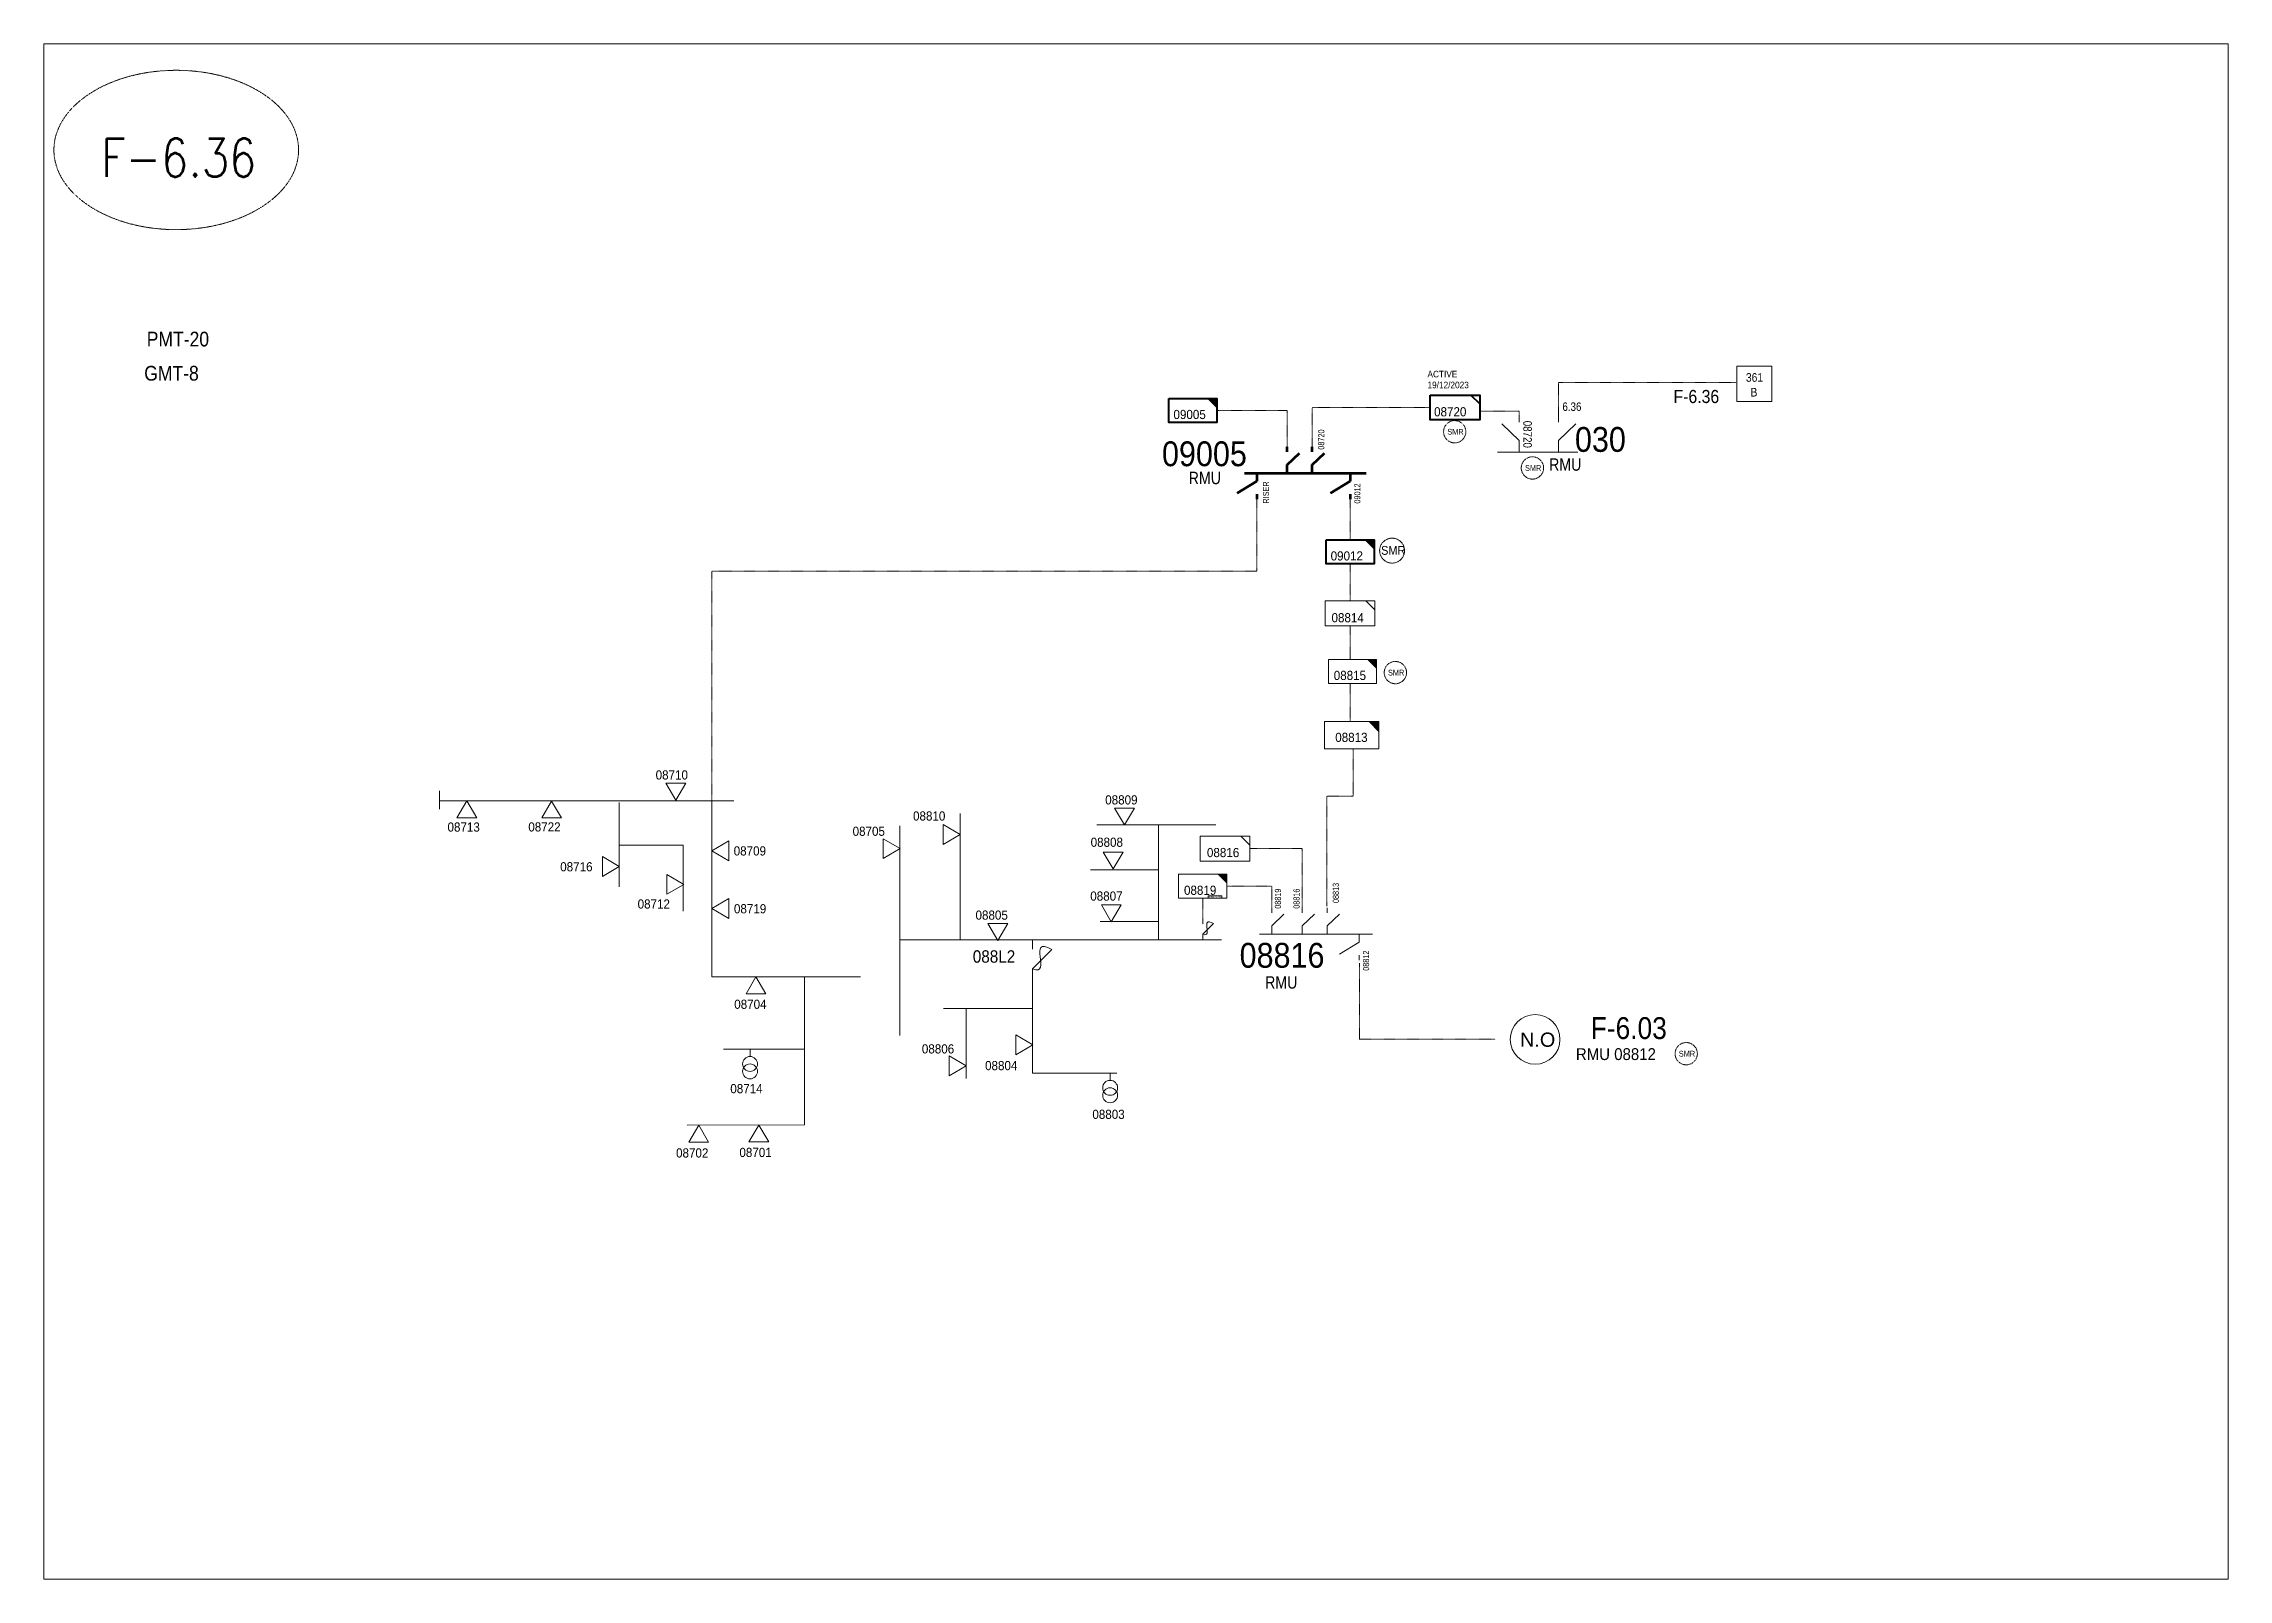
# Model space of a CAD drawing. Header units: metres. Extents: x 65984 to 144644, y -19036 to 23726.
# Drawn here: x 101724 to 102604, y -11486 to -10868 of the extents above; entities that cross this region are included whole.
import ezdxf
from ezdxf.enums import TextEntityAlignment as Align

# ---------------------------------------------------------------- set-up
doc = ezdxf.new("R2010")
doc.units = ezdxf.units.M
doc.header["$MEASUREMENT"] = 0
doc.linetypes.add('DGN Style 3', pattern=[0.013877, 0, -0.013877])
doc.layers.get('0').update_dxf_attribs({"color": 95, "lineweight": 40})
for name, color, linetype, lineweight in [('CONTRACTOR NAME', 95, 'Continuous', 40), ('d_eos', 111, 'Continuous', 40), ('d_eos no', 121, 'Continuous', 40), ('d_fco', 5, 'Continuous', 40), ('d_fco text', 95, 'Continuous', 40), ('d_oh branch', 94, 'Continuous', 40), ('d_switch', 95, 'Continuous', 40), ('d_tf', 1, 'Continuous', 40), ('d_tf no', 6, 'Continuous', 40), ('d_tf_200', 1, 'Continuous', 40), ('d_ug cable', 95, 'Continuous', 40), ('d_unit sub', 7, 'Continuous', 40), ('fedr no', 95, 'Continuous', 40), ('GRID STATION  04', 7, 'Continuous', 40), ('GRID STATION 01', 7, 'Continuous', 40), ('Level 37', 7, 'Continuous', 0), ('O H MAIN FEEDER', 4, 'Continuous', 100), ('SW N O', 114, 'Continuous', 30)]:
    doc.layers.add(name, color=color, linetype=linetype, lineweight=lineweight)
doc.styles.add('NASKHF', font='naskhf.shx', dxfattribs={"height": 8})
doc.styles.add('Style-Arial', font='arial.ttf')
doc.styles.add('Style-msdefault', font='msdefault.shx')
doc.styles.add('Style-STANDARD', font='STANDARD.shx')

msp = doc.modelspace()

# ---------------------------------------------------------------- texts
at = {"layer": 'CONTRACTOR NAME', "color": 3, "lineweight": 13, "style": 'Style-msdefault', "width": 0.945946}
msp.add_text('2016.12.28', height=0.683, dxfattribs=at).set_placement((102193.38, -11211.14), align=Align.TOP_LEFT)
at = {"layer": 'd_eos no', "color": 7, "linetype": 'Continuous', "lineweight": 140, "style": 'Style-Arial', "width": 0.88}
msp.add_text('09005', height=10, dxfattribs=at).set_placement((102174.51, -11027.93), align=Align.TOP_LEFT)
at = {"layer": 'd_eos no', "color": 7, "linetype": 'Continuous', "lineweight": 13, "style": 'Style-Arial', "width": 0.88}
msp.add_text('08816', height=10, dxfattribs=at).set_placement((102205.77, -11229.93), align=Align.TOP_LEFT)
at = {"layer": 'd_fco text', "color": 7, "linetype": 'Continuous', "lineweight": 13, "style": 'Style-msdefault', "width": 0.92}
msp.add_text('088L2', height=5, rotation=0.039, dxfattribs=at).set_placement((102098.29, -11232.91), align=Align.TOP_LEFT)
at = {"layer": 'd_switch', "color": 55, "linetype": 'Continuous', "lineweight": 13, "style": 'Style-msdefault', "width": 0.9}
msp.add_text('F-6.03', height=8.813, dxfattribs=at).set_placement((102347.2, -11259.84), align=Align.TOP_LEFT)
at = {"layer": 'd_switch', "color": 3, "linetype": 'Continuous', "lineweight": 13, "insert": (102398.94, -11007.21), "char_height": 5.2887, "attachment_point": 3, "style": 'NASKHF'}
msp.add_mtext('\\Fmsdefault;\\H1x;\\W0.9;F-6.36\\P', dxfattribs=at)
at = {"layer": 'd_switch', "color": 7, "linetype": 'Continuous', "lineweight": 13, "insert": (102335.8, -11012.24), "char_height": 3.43, "width": 1.9233, "attachment_point": 1, "style": 'NASKHF'}
msp.add_mtext('\\FENGINEERING;\\H1x;\\W0.857143;6.36', dxfattribs=at)
at = {"layer": 'd_tf no', "color": 3, "linetype": 'Continuous', "lineweight": 40, "style": 'Style-msdefault', "width": 0.945946}
msp.add_text('09005', height=3.7, dxfattribs=at).set_placement((102179.13, -11015.24), align=Align.TOP_LEFT)
at = {"layer": 'd_tf no', "color": 121, "linetype": 'Continuous', "lineweight": 40, "style": 'Style-msdefault', "width": 0.945946}
msp.add_text('08720', height=3.7, dxfattribs=at).set_placement((102284.1, -11014.16), align=Align.TOP_LEFT)
at = {"layer": 'd_tf no', "color": 2, "linetype": 'Continuous', "lineweight": 40, "style": 'Style-msdefault', "width": 0.945946}
msp.add_text('09012', height=3.7, dxfattribs=at).set_placement((102242.44, -11072.21), align=Align.TOP_LEFT)
at = {"layer": 'd_tf no', "color": 3, "lineweight": 13, "style": 'Style-msdefault', "width": 0.945946}
for s, p in [('08814', (102242.79, -11097.1)), ('08813', (102244.29, -11145.3)), ('08710', (101970.55, -11160.43)), ('08809', (102151.64, -11170.47)), ('08713', (101886.72, -11181.42)), ('08722', (101919.26, -11181.36)), ('08705', (102049.89, -11183.11)), ('08810', (102074.23, -11176.96)), ('08709', (102001.99, -11191.03)), ('08808', (102145.77, -11187.53)), ('08816', (102192.61, -11191.69)), ('08716', (101932.12, -11197.42)), ('08807', (102145.62, -11209.22)), ('08712', (101963.3, -11212.4)), ('08719', (102002.09, -11214.33)), ('08805', (102099.4, -11216.89)), ('08704', (102002.21, -11252.79)), ('08806', (102077.79, -11270.76)), ('08804', (102103.24, -11277.5)), ('08714', (102000.63, -11286.78)), ('08803', (102146.46, -11297.12)), ('08702', (101978.78, -11312.68)), ('08701', (102004.29, -11312.47))]:
    msp.add_text(s, height=3.7, dxfattribs=at).set_placement(p, align=Align.TOP_LEFT)
at = {"layer": 'd_tf no', "color": 2, "linetype": 'Continuous', "lineweight": 13, "style": 'Style-msdefault', "width": 0.945946}
msp.add_text('08815', height=3.7, dxfattribs=at).set_placement((102243.69, -11120.34), align=Align.TOP_LEFT)
at = {"layer": 'd_tf no', "color": 3, "linetype": 'Continuous', "lineweight": 13, "style": 'Style-msdefault', "width": 0.945946}
msp.add_text('08819', height=3.7, dxfattribs=at).set_placement((102183.37, -11206.88), align=Align.TOP_LEFT)
at = {"layer": 'd_tf no', "color": 2, "lineweight": 13, "style": 'Style-msdefault', "width": 0.945946}
msp.add_text('RMU 08812', height=4.774, dxfattribs=at).set_placement((102341.22, -11272.34), align=Align.TOP_LEFT)
at = {"layer": 'd_tf no', "color": 121, "linetype": 'Continuous', "lineweight": 40, "insert": (102281.44, -10999.51), "char_height": 2.6324, "attachment_point": 1, "style": 'NASKHF'}
msp.add_mtext('\\Fmsdefault;\\H1x;\\W0.945946;ACTIVE\\P19/12/2023', dxfattribs=at)
at = {"layer": 'd_tf no', "color": 2, "lineweight": 13, "attachment_point": 1, "style": 'NASKHF'}
for insert, char_height in [((102289.43, -11022.9), 2.3231), ((102320.72, -11037.5), 2.3231), ((102262.75, -11070.05), 3.5709), ((102265.53, -11119.91), 2.3231), ((102382.67, -11273.4), 2.3231)]:
    msp.add_mtext('\\Fmsdefault;\\H1x;\\W0.925;SMR\\P', dxfattribs=dict(at, insert=insert, char_height=char_height))
at = {"layer": 'fedr no', "color": 6, "linetype": 'Continuous', "lineweight": 13, "style": 'Style-STANDARD', "width": 0.909091}
msp.add_text('F-6.36', height=15.467, dxfattribs=at).set_placement((101778.45, -10913.7), align=Align.MIDDLE_CENTER)
at = {"layer": 'GRID STATION  04', "color": 3, "linetype": 'Continuous', "lineweight": 13, "style": 'Style-msdefault', "width": 0.888889}
for s, height, p in [('361', 3.468, (102409.72, -11003.92)), ('B', 3.47, (102411.58, -11009.86))]:
    msp.add_text(s, height=height, rotation=360, dxfattribs=at).set_placement(p)
at = {"layer": 'GRID STATION 01', "linetype": 'Continuous', "lineweight": 13, "style": 'Style-msdefault', "width": 0.888889}
for s, p in [('PMT-20', (101765.57, -10983.76)), ('GMT-8', (101764.56, -10997.52))]:
    msp.add_text(s, height=5.94, dxfattribs=at).set_placement(p, align=Align.TOP_LEFT)
at = {"layer": 'Level 37', "color": 7, "linetype": 'Continuous', "lineweight": 53, "style": 'Style-msdefault', "width": 0.857143}
for s, p in [('08720', (102237.41, -11031.25)), ('RISER', (102215.17, -11052.98)), ('09012', (102251.95, -11052.98))]:
    msp.add_text(s, height=2.467, rotation=90, dxfattribs=at).set_placement(p, align=Align.TOP_LEFT)
at = {"layer": 'Level 37', "color": 2, "linetype": 'Continuous', "lineweight": 13, "style": 'Style-Arial', "width": 0.88}
msp.add_text('030', height=10, dxfattribs=at).set_placement((102340.84, -11032.15))
at = {"layer": 'Level 37', "color": 7, "linetype": 'Continuous', "lineweight": 53, "style": 'Style-msdefault', "width": 0.854701}
msp.add_text('RMU', height=4.993, dxfattribs=at).set_placement((102191.76, -11042.67), align=Align.MIDDLE_CENTER)
at = {"layer": 'Level 37', "color": 2, "linetype": 'Continuous', "lineweight": 13, "style": 'Style-msdefault', "width": 0.854701}
msp.add_text('RMU', height=4.993, dxfattribs=at).set_placement((102336.92, -11037.25), align=Align.MIDDLE_CENTER)
at = {"layer": 'Level 37', "color": 7, "linetype": 'Continuous', "lineweight": 13, "style": 'Style-msdefault', "width": 0.857143}
for s, p in [('08819', (102219.97, -11216.17)), ('08816', (102227.46, -11216.17)), ('08813', (102243.28, -11213.88)), ('08812', (102255.46, -11241.16))]:
    msp.add_text(s, height=2.467, rotation=90, dxfattribs=at).set_placement(p, align=Align.TOP_LEFT)
at = {"layer": 'Level 37', "color": 7, "linetype": 'Continuous', "lineweight": 13, "style": 'Style-msdefault', "width": 0.854701}
msp.add_text('RMU', height=4.993, dxfattribs=at).set_placement((102222.52, -11245.83), align=Align.MIDDLE_CENTER)
at = {"layer": 'Level 37', "color": 7, "linetype": 'Continuous', "lineweight": 13, "insert": (102323.47, -11030.56), "char_height": 3.43, "attachment_point": 3, "rotation": 270, "style": 'NASKHF'}
msp.add_mtext('\\FENGINEERING;\\H1x;\\W0.857143;08720', dxfattribs=at)

# ---------------------------------------------------------------- blocks, each defined once
blk = doc.blocks.new('TF_8')
at = {"color": 0, "linetype": 'ByBlock', "lineweight": -2}
blk.add_line((6.3, 4.95), (9.9, 1.35), dxfattribs=at)
blk.add_3dface([(-10.1, 4.95), (9.9, 4.95), (9.9, -5.05), (-10.1, -5.05)], dxfattribs=at)
blk = doc.blocks.new('exist.us-1000kva')
at = {"color": 0, "linetype": 'ByBlock', "lineweight": -2, "flags": 128}
blk.add_lwpolyline([(40, 12.9), (32.8, 20), (40, 20)], close=True, dxfattribs=at)
at = {"color": 0, "linetype": 'ByBlock', "lineweight": -2, "extrusion": (0, 0, -1)}
blk.add_solid([(-40, 12.9), (-32.8, 20), (-40, 20)], dxfattribs=at)
at = {"color": 0, "linetype": 'ByBlock', "lineweight": -2, "xscale": 2, "yscale": 2}
blk.add_blockref('TF_8', (20.2, 10.1), dxfattribs=at)
blk = doc.blocks.new('FUSE01')
at = {"color": 0, "linetype": 'ByBlock', "lineweight": -2}
blk.add_line((0, -17.15), (0, -22.55), dxfattribs=at)
at = {"color": 0, "linetype": 'ByBlock', "lineweight": -2, "flags": 128}
blk.add_lwpolyline([(0, 0.05), (0, -5.75), (-11.2, -16.95)], dxfattribs=at)
at = {"color": 0, "linetype": 'ByBlock', "lineweight": -2}
blk.add_open_spline([(-11.2, -16.95), (3.4, -25.35), (-11.6, -1.35), (0, -5.75)], degree=3, dxfattribs=at)
blk = doc.blocks.new('TFU_143')
at = {"layer": 'd_tf_200', "color": 3, "linetype": 'Continuous', "lineweight": 13}
blk.add_line((0, 10), (0, 0), dxfattribs=at)
for centre in [(0, 30), (0, 20)]:
    blk.add_circle(centre, 10, dxfattribs=at)
blk = doc.blocks.new('TRA1_1394')
at = {"layer": 'd_tf', "color": 3, "linetype": 'Continuous', "lineweight": 13, "ltscale": 0.000355616, "flags": 128}
blk.add_lwpolyline([(10, -17), (0, 0), (-10, -17)], close=True, dxfattribs=at)
blk = doc.blocks.new('TRA1_1393')
at = {"layer": 'd_tf', "color": 3, "linetype": 'Continuous', "lineweight": 13, "ltscale": 0.000355616, "xscale": 1.000046564039523, "yscale": 1.000046564039523, "zscale": 1.000046564039523, "rotation": 180}
blk.add_blockref('TRA1_1394', (0, 0), dxfattribs=at)
blk = doc.blocks.new('*U3683')
at = {"layer": 'SW N O', "color": 3, "lineweight": 13, "ltscale": 0.426762}
blk.add_circle((0, 0), 16.8, dxfattribs=at)
at = {"layer": 'SW N O', "color": 3, "lineweight": 13, "style": 'Style-Arial'}
blk.add_text('N.O', height=9.6, dxfattribs=at).set_placement((1.7, -0.2), align=Align.MIDDLE_CENTER)

# ---------------------------------------------------------------- linework, layer by layer
at = {"layer": 'CONTRACTOR NAME', "color": 3, "lineweight": 13, "ltscale": 0.498271, "flags": 128}
msp.add_lwpolyline([(102198.57, -11211.98), (102193.15, -11211.98), (102193.15, -11211), (102198.57, -11211)], close=True, dxfattribs=at)
at = {"layer": 'd_eos', "color": 2, "linetype": 'Continuous', "lineweight": 13, "ltscale": 0.638341}
for p, q in [((102318.36, -11027.6), (102311.35, -11020.81)), ((102318.36, -11020.16), (102318.36, -11017.33)), ((102334.21, -11020.16), (102334.21, -11017.33)), ((102334.21, -11027.6), (102341.22, -11020.8)), ((102341.96, -11032.25), (102309.63, -11032.25)), ((102318.36, -11032.25), (102318.36, -11027.6)), ((102334.21, -11032.25), (102334.21, -11027.6))]:
    msp.add_line(p, q, dxfattribs=at)
at = {"layer": 'd_eos', "color": 7, "linetype": 'Continuous', "lineweight": 211, "ltscale": 0.512728}
for p, q in [((102224.93, -11032.16), (102224.93, -11030.17)), ((102224.93, -11037.41), (102229.86, -11032.62)), ((102235.01, -11032.16), (102235.01, -11030.17)), ((102235.01, -11037.41), (102239.95, -11032.62)), ((102207.74, -11040.69), (102256.77, -11040.68)), ((102212.66, -11040.69), (102212.66, -11043.97)), ((102224.93, -11040.69), (102224.93, -11037.41)), ((102235.01, -11040.69), (102235.01, -11037.41)), ((102250.27, -11040.69), (102250.27, -11043.96)), ((102212.66, -11043.97), (102204.76, -11048.76)), ((102212.66, -11049.21), (102212.66, -11051.2)), ((102250.27, -11043.96), (102242.37, -11048.75)), ((102250.27, -11049.21), (102250.27, -11051.2))]:
    msp.add_line(p, q, dxfattribs=at)
at = {"layer": 'd_eos', "color": 7, "linetype": 'Continuous', "lineweight": 13, "ltscale": 0.512728}
for p, q in [((102218.69, -11217.84), (102218.69, -11215.85)), ((102218.69, -11223.09), (102223.63, -11218.3)), ((102230.96, -11217.84), (102230.96, -11215.85)), ((102230.96, -11223.09), (102235.89, -11218.3)), ((102241.04, -11217.84), (102241.04, -11215.85)), ((102241.04, -11223.09), (102245.98, -11218.3)), ((102213.77, -11226.37), (102259.28, -11226.36)), ((102218.69, -11226.37), (102218.69, -11223.09)), ((102230.96, -11226.37), (102230.96, -11223.09)), ((102241.04, -11226.37), (102241.04, -11223.09)), ((102253.97, -11226.36), (102253.97, -11229.64)), ((102253.97, -11229.64), (102246.07, -11234.43)), ((102253.97, -11234.89), (102253.97, -11236.88))]:
    msp.add_line(p, q, dxfattribs=at)
at = {"layer": 'd_oh branch', "color": 3, "linetype": 'Continuous', "lineweight": 13}
for p, q in [((102002.08, -11172.72), (101883.55, -11172.72)), ((101955.81, -11173.32), (101955.81, -11207.31)), ((101993.19, -11243.6), (101993.19, -11172.72)), ((102068.97, -11182.82), (102068.97, -11267.23)), ((102093.21, -11228.83), (102093.2, -11177.8)), ((102148.25, -11182.37), (102196.22, -11182.34)), ((102173.15, -11228.78), (102173.14, -11182.35)), ((101981.69, -11190.54), (101956.16, -11190.54)), ((101981.67, -11190.56), (101981.69, -11217.19)), ((102173.14, -11200.49), (102145.72, -11200.53)), ((102172.9, -11221.31), (102149.62, -11221.31)), ((102068.94, -11228.66), (102198.42, -11228.67)), ((101993.19, -11243.6), (102053.12, -11243.6)), ((102030.48, -11303.24), (102030.45, -11243.56)), ((102122.32, -11244.48), (102122.34, -11282.4)), ((102122.32, -11256.3), (102086.52, -11256.32)), ((102095.67, -11256.32), (102095.69, -11284.49)), ((102030.46, -11272.69), (101997.95, -11272.72)), ((102122.36, -11282.4), (102156.27, -11282.4)), ((102030.48, -11303.24), (101983.19, -11303.29))]:
    msp.add_line(p, q, dxfattribs=at)
at = {"layer": 'd_oh branch', "color": 3, "linetype": 'Continuous', "lineweight": 13, "flags": 128}
msp.add_lwpolyline([(101883.55, -11172.72), (101883.55, -11168.67), (101883.55, -11176.06)], dxfattribs=at)
at = {"layer": 'd_ug cable', "color": 3, "linetype": 'DGN Style 3', "lineweight": 13}
for p, q in [((102250.27, -11051.2), (102250.27, -11067.63)), ((102250.27, -11077.31), (102250.27, -11092.22)), ((102250.27, -11102.22), (102250.27, -11115.76)), ((102250.27, -11125.45), (102250.27, -11140.9)), ((102251.47, -11151.86), (102251.47, -11170.8)), ((102240.91, -11215.09), (102240.91, -11170.81)), ((102251.47, -11170.8), (102240.96, -11170.8)), ((102190.89, -11211.98), (102190.89, -11222.39)), ((102254.09, -11268.84), (102254.09, -11238.14))]:
    msp.add_line(p, q, dxfattribs=at)
at = {"layer": 'd_ug cable', "color": 3, "linetype": 'DGN Style 3', "lineweight": 13, "flags": 128}
for points in [[(102406.03, -11004.24), (102334.21, -11004.24), (102334.21, -11017.33)], [(102224.93, -11030.17), (102224.93, -11015.5), (102196.64, -11015.5)], [(102282.51, -11014.27), (102235.01, -11014.27), (102235.01, -11030.17)], [(102302.5, -11015.79), (102318.36, -11015.79), (102318.36, -11018.05)], [(102212.66, -11051.2), (102212.66, -11080.18), (101993.19, -11080.18), (101993.19, -11172.72)], [(102230.96, -11216.85), (102230.96, -11191.97), (102209.87, -11191.97)], [(102200.57, -11207.14), (102218.69, -11207.14), (102218.69, -11216.85)], [(102308.76, -11268.75), (102254.2, -11268.75)]]:
    msp.add_lwpolyline(points, dxfattribs=at)
at = {"layer": 'd_ug cable', "color": 1, "linetype": 'DGN Style 3', "lineweight": 13}
for centre, radius in [((102292.41, -11024.05), 4.49), ((102323.71, -11038.64), 4.49), ((102267.19, -11071.94), 5.02), ((102268.51, -11121.06), 4.49), ((102385.66, -11274.55), 4.49)]:
    msp.add_circle(centre, radius, dxfattribs=at)
at = {"layer": 'fedr no', "color": 82, "linetype": 'DGN Style 3', "lineweight": 13, "true_color": 0x1dc70e}
msp.add_ellipse((101777.45, -10910.56), major_axis=(49.27, 0), ratio=0.651175, dxfattribs=at)
at = {"layer": 'GRID STATION  04', "color": 3, "linetype": 'Continuous', "lineweight": 13, "ltscale": 0.39177, "flags": 128}
msp.add_lwpolyline([(102406.03, -10997.66), (102420.19, -10997.66), (102420.19, -11011.82), (102406.03, -11011.82)], close=True, dxfattribs=at)
at = {"layer": 'O H MAIN FEEDER', "color": 140, "linetype": 'Continuous', "lineweight": 13, "flags": 128}
msp.add_lwpolyline([(101724.06, -10867.76), (102604.01, -10867.76), (102604.01, -11486.26), (101724.06, -11486.26)], close=True, dxfattribs=at)

# ---------------------------------------------------------------- block references
at = {"layer": 'd_fco', "color": 7, "linetype": 'Continuous', "lineweight": 13, "zscale": 0.2499179648993302, "rotation": 180}
for p, xscale, yscale in [((102190.9, -11228.66), 0.3855369251624992, 0.3855369251624992), ((102122.32, -11244.44), 0.7, 0.7)]:
    msp.add_blockref('FUSE01', p, dxfattribs=dict(at, xscale=xscale, yscale=yscale))
at = {"layer": 'd_tf', "color": 3, "linetype": 'Continuous', "lineweight": 13, "ltscale": 0.000355616, "extrusion": (0, 0, -1), "xscale": 0.4, "yscale": 0.4, "zscale": 0.4, "rotation": 359.9999999999999}
msp.add_blockref('TRA1_1393', (-101978.65, -11172.43), dxfattribs=at)
at = {"layer": 'd_tf', "color": 3, "linetype": 'Continuous', "lineweight": 13, "ltscale": 0.000355616, "xscale": 0.4, "yscale": 0.4, "zscale": 0.4}
for p, rotation in [((101894.51, -11172.74), 180), ((101928.65, -11172.8), 180), ((102093.18, -11186.27), 89.99999999999997), ((102159.4, -11182.42), 359.9999999999999), ((101993.18, -11192.84), 270), ((102069.01, -11191.96), 89.99999999999997), ((101955.91, -11199.14), 89.99999999999997), ((102154.81, -11200.14), 359.9999999999999), ((101981.85, -11206.35), 89.99999999999997), ((101993.19, -11216.04), 270), ((102154.1, -11221.39), 359.9999999999999), ((102108.37, -11228.98), 359.9999999999999), ((102010.97, -11243.61), 180), ((102122.42, -11270.96), 89.99999999999997), ((102095.58, -11279.47), 89.99999999999997), ((101987.89, -11303.33), 180), ((102012.11, -11303.29), 180)]:
    msp.add_blockref('TRA1_1393', p, dxfattribs=dict(at, rotation=rotation))
at = {"layer": 'd_tf no', "color": 2, "linetype": 'Continuous', "lineweight": 40, "xscale": 0.999671859597321, "yscale": 0.999671859597321, "zscale": 0.2499179648993302, "rotation": 359.9999999999999}
msp.add_blockref('TF_8', (102292.6, -11014.22), dxfattribs=at)
at = {"layer": 'd_tf_200', "color": 3, "linetype": 'Continuous', "lineweight": 13, "xscale": 0.3, "yscale": 0.3, "zscale": 0.3, "rotation": 179.9999999999999}
for p in [(102008.58, -11272.69), (102153.62, -11282.31)]:
    msp.add_blockref('TFU_143', p, dxfattribs=at)
at = {"layer": 'd_unit sub', "color": 3, "linetype": 'Continuous', "lineweight": 40, "xscale": 0.4841668605426701, "yscale": 0.4841668605426701, "zscale": 0.4841668605426701}
msp.add_blockref('exist.us-1000kva', (102177.28, -11020.34), dxfattribs=at)
at = {"layer": 'd_unit sub', "color": 2, "linetype": 'Continuous', "lineweight": 40, "xscale": 0.4841668605426701, "yscale": 0.4841668605426701, "zscale": 0.4841668605426701}
msp.add_blockref('exist.us-1000kva', (102240.58, -11077.31), dxfattribs=at)
at = {"layer": 'd_unit sub', "color": 3, "linetype": 'Continuous', "lineweight": 13}
for name, p, xscale, yscale, zscale in [('TF_8', (102250.37, -11097.17), 0.999671859597321, 0.999671859597321, 0.2499179648993302), ('exist.us-1000kva', (102240.01, -11151.73), 0.5474446443527227, 0.5474446443527227, 0.4357501744884024), ('TF_8', (102199.98, -11191.92), 0.999671859597321, 0.999671859597321, 0.2499179648993302), ('exist.us-1000kva', (102181.2, -11211.98), 0.4841668605426701, 0.4841668605426701, 0.4841668605426701)]:
    msp.add_blockref(name, p, dxfattribs=dict(at, xscale=xscale, yscale=yscale, zscale=zscale))
at = {"layer": 'd_unit sub', "color": 2, "linetype": 'Continuous', "lineweight": 13, "xscale": 0.4841668605426701, "yscale": 0.4841668605426701, "zscale": 0.4841668605426701}
msp.add_blockref('exist.us-1000kva', (102241.52, -11125.45), dxfattribs=at)
at = {"layer": 'SW N O', "color": 3, "lineweight": 13, "xscale": 0.5950716371143293, "yscale": 0.5950716371143293, "zscale": 0.5950716371143293}
msp.add_blockref('*U3683', (102324.81, -11268.79), dxfattribs=at)

msp.set_redraw_order([(e.dxf.handle, doc.entitydb.next_handle()) for e in msp.query("TEXT MTEXT ATTDEF DIMENSION ARC_DIMENSION")])  # texts and dimensions are drawn at this point

doc.saveas('drawing.dxf')
